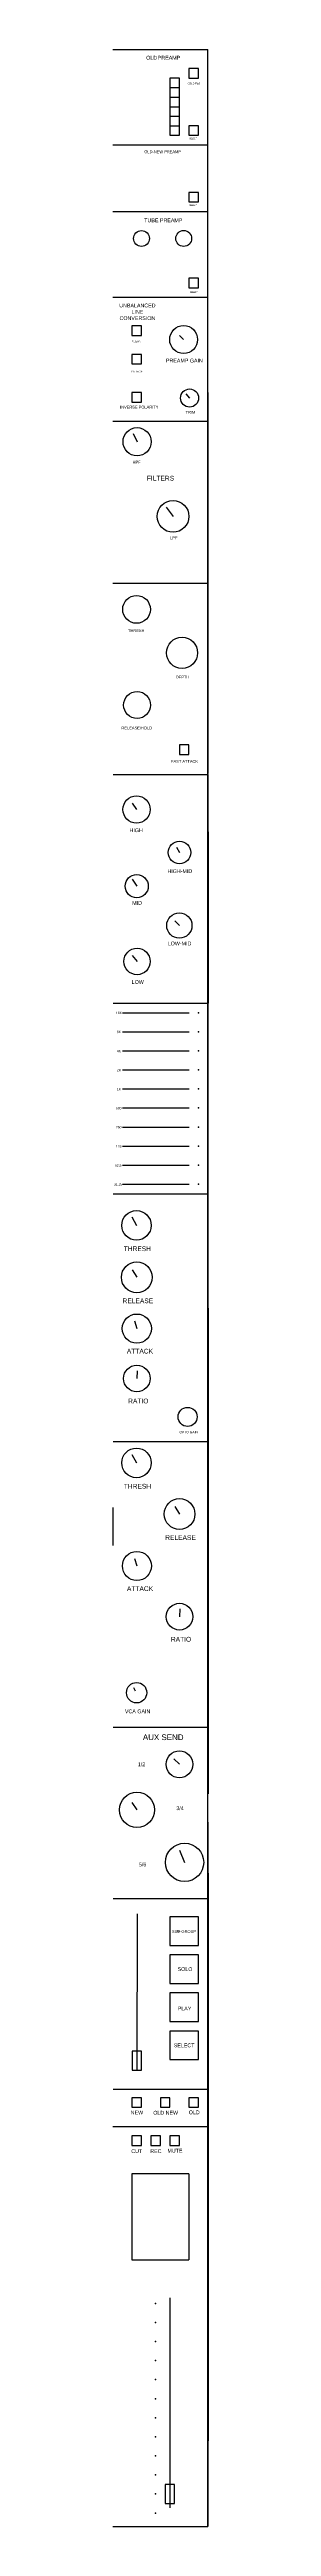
# Model space of a CAD drawing. Header units: inches. Extents: x 0 to 1600, y -1400 to 2600.
# Drawn here: x 1100 to 1200, y -1400 to 1200 of the extents above; entities that cross this region are included whole.
import ezdxf

# ---------------------------------------------------------------- set-up
doc = ezdxf.new("R2010")
doc.units = ezdxf.units.IN
doc.header["$MEASUREMENT"] = 0
doc.layers.get('0').update_dxf_attribs({"lineweight": 25, "true_color": 0xffffff})
doc.styles.add('textstyle113', font='')
doc.styles.add('textstyle128', font='')
doc.styles.add('textstyle146', font='')
doc.styles.add('textstyle162', font='')
doc.styles.add('textstyle178', font='')
doc.styles.add('textstyle2', font='')
doc.styles.add('textstyle210', font='')
doc.styles.add('textstyle225', font='')
doc.styles.add('textstyle242', font='')
doc.styles.add('textstyle257', font='')
doc.styles.add('textstyle274', font='')
doc.styles.add('textstyle289', font='')
doc.styles.add('textstyle29', font='')
doc.styles.add('textstyle306', font='')
doc.styles.add('textstyle321', font='')
doc.styles.add('textstyle337', font='')
doc.styles.add('textstyle34', font='')
doc.styles.add('textstyle353', font='')
doc.styles.add('textstyle369', font='')
doc.styles.add('textstyle384', font='')
doc.styles.add('textstyle400', font='')
doc.styles.add('textstyle417', font='')
doc.styles.add('textstyle432', font='')
doc.styles.add('textstyle449', font='')
doc.styles.add('textstyle465', font='')
doc.styles.add('textstyle481', font='')
doc.styles.add('textstyle497', font='')
doc.styles.add('textstyle513', font='')
doc.styles.add('textstyle529', font='')
doc.styles.add('textstyle545', font='')
doc.styles.add('textstyle561', font='')
doc.styles.add('textstyle577', font='')
doc.styles.add('textstyle593', font='')
doc.styles.add('textstyle609', font='')
doc.styles.add('textstyle61', font='')
doc.styles.add('textstyle624', font='')
doc.styles.add('textstyle641', font='')
doc.styles.add('textstyle657', font='')
doc.styles.add('textstyle66', font='')
doc.styles.add('textstyle673', font='')
doc.styles.add('textstyle689', font='')
doc.styles.add('textstyle706', font='')
doc.styles.add('textstyle721', font='')
doc.styles.add('textstyle737', font='')
doc.styles.add('textstyle752', font='')
doc.styles.add('textstyle769', font='')
doc.styles.add('textstyle786', font='')
doc.styles.add('textstyle802', font='')
doc.styles.add('textstyle81', font='')
doc.styles.add('textstyle818', font='')
doc.styles.add('textstyle833', font='')
doc.styles.add('textstyle849', font='')
doc.styles.add('textstyle865', font='')
doc.styles.add('textstyle881', font='')
doc.styles.add('textstyle896', font='')
doc.styles.add('textstyle917', font='')
doc.styles.add('textstyle933', font='')
doc.styles.add('textstyle950', font='')
doc.styles.add('textstyle96', font='')
doc.styles.get('textstyle113').set_extended_font_data('Liberation Sans')
doc.styles.get('textstyle128').set_extended_font_data('Liberation Sans')
doc.styles.get('textstyle146').set_extended_font_data('Liberation Sans')
doc.styles.get('textstyle162').set_extended_font_data('Liberation Sans')
doc.styles.get('textstyle178').set_extended_font_data('Liberation Sans')
doc.styles.get('textstyle2').set_extended_font_data('Liberation Sans')
doc.styles.get('textstyle210').set_extended_font_data('Liberation Sans')
doc.styles.get('textstyle225').set_extended_font_data('Liberation Sans')
doc.styles.get('textstyle242').set_extended_font_data('Liberation Sans')
doc.styles.get('textstyle257').set_extended_font_data('Liberation Sans')
doc.styles.get('textstyle274').set_extended_font_data('Liberation Sans')
doc.styles.get('textstyle289').set_extended_font_data('Liberation Sans')
doc.styles.get('textstyle29').set_extended_font_data('Liberation Sans')
doc.styles.get('textstyle306').set_extended_font_data('Liberation Sans')
doc.styles.get('textstyle321').set_extended_font_data('Liberation Sans')
doc.styles.get('textstyle337').set_extended_font_data('Liberation Sans')
doc.styles.get('textstyle34').set_extended_font_data('Liberation Sans')
doc.styles.get('textstyle353').set_extended_font_data('Liberation Sans')
doc.styles.get('textstyle369').set_extended_font_data('Liberation Sans')
doc.styles.get('textstyle384').set_extended_font_data('Liberation Sans')
doc.styles.get('textstyle400').set_extended_font_data('Liberation Sans')
doc.styles.get('textstyle417').set_extended_font_data('Liberation Sans')
doc.styles.get('textstyle432').set_extended_font_data('Liberation Sans')
doc.styles.get('textstyle449').set_extended_font_data('Liberation Sans')
doc.styles.get('textstyle465').set_extended_font_data('Liberation Sans')
doc.styles.get('textstyle481').set_extended_font_data('Liberation Sans')
doc.styles.get('textstyle497').set_extended_font_data('Liberation Sans')
doc.styles.get('textstyle513').set_extended_font_data('Liberation Sans')
doc.styles.get('textstyle529').set_extended_font_data('Liberation Sans')
doc.styles.get('textstyle545').set_extended_font_data('Liberation Sans')
doc.styles.get('textstyle561').set_extended_font_data('Liberation Sans')
doc.styles.get('textstyle577').set_extended_font_data('Liberation Sans')
doc.styles.get('textstyle593').set_extended_font_data('Liberation Sans')
doc.styles.get('textstyle609').set_extended_font_data('Liberation Sans')
doc.styles.get('textstyle61').set_extended_font_data('Liberation Sans')
doc.styles.get('textstyle624').set_extended_font_data('Liberation Sans')
doc.styles.get('textstyle641').set_extended_font_data('Liberation Sans')
doc.styles.get('textstyle657').set_extended_font_data('Liberation Sans')
doc.styles.get('textstyle66').set_extended_font_data('Liberation Sans')
doc.styles.get('textstyle673').set_extended_font_data('Liberation Sans')
doc.styles.get('textstyle689').set_extended_font_data('Liberation Sans')
doc.styles.get('textstyle706').set_extended_font_data('Liberation Sans')
doc.styles.get('textstyle721').set_extended_font_data('Liberation Sans')
doc.styles.get('textstyle737').set_extended_font_data('Liberation Sans')
doc.styles.get('textstyle752').set_extended_font_data('Liberation Sans')
doc.styles.get('textstyle769').set_extended_font_data('Liberation Sans')
doc.styles.get('textstyle786').set_extended_font_data('Liberation Sans')
doc.styles.get('textstyle802').set_extended_font_data('Liberation Sans')
doc.styles.get('textstyle81').set_extended_font_data('Liberation Sans')
doc.styles.get('textstyle818').set_extended_font_data('Liberation Sans')
doc.styles.get('textstyle833').set_extended_font_data('Liberation Sans')
doc.styles.get('textstyle849').set_extended_font_data('Liberation Sans')
doc.styles.get('textstyle865').set_extended_font_data('Liberation Sans')
doc.styles.get('textstyle881').set_extended_font_data('Liberation Sans')
doc.styles.get('textstyle896').set_extended_font_data('Liberation Sans')
doc.styles.get('textstyle917').set_extended_font_data('Liberation Sans')
doc.styles.get('textstyle933').set_extended_font_data('Liberation Sans')
doc.styles.get('textstyle950').set_extended_font_data('Liberation Sans')
doc.styles.get('textstyle96').set_extended_font_data('Liberation Sans')

msp = doc.modelspace()

# ---------------------------------------------------------------- linework, layer by layer
for p, q in [((1100.2, 1200), (1150.2, 1200)), ((1150.2, 1200), (1200.2, 1200)), ((1200.2, 1100), (1200.2, 1200)), ((1200.2, -1400), (1200.2, 1200)), ((1160.2, 1170), (1160.2, 1110)), ((1170.2, 1170), (1160.2, 1170)), ((1170.2, 1110), (1170.2, 1170)), ((1180.2, 1180), (1180.2, 1170)), ((1190.2, 1180), (1180.2, 1180)), ((1180.2, 1170), (1190.2, 1170)), ((1190.2, 1170), (1190.2, 1180)), ((1160.2, 1160), (1170.2, 1160)), ((1160.2, 1150), (1170.2, 1150)), ((1160.2, 1140), (1170.2, 1140)), ((1160.2, 1130), (1170.2, 1130)), ((1160.2, 1120), (1170.2, 1120)), ((1180.2, 1120), (1180.2, 1110)), ((1190.2, 1120), (1180.2, 1120)), ((1190.2, 1110), (1190.2, 1120)), ((1100.2, 1100), (1150.2, 1100)), ((1150.2, 1100), (1200.2, 1100)), ((1160.2, 1110), (1170.2, 1110)), ((1180.2, 1110), (1190.2, 1110)), ((1200.2, 1030), (1200.2, 1100)), ((1180.2, 1050), (1180.2, 1040)), ((1190.2, 1050), (1180.2, 1050)), ((1180.2, 1040), (1190.2, 1040)), ((1190.2, 1040), (1190.2, 1050)), ((1100.2, 1030), (1150.2, 1030)), ((1150.2, 1030), (1200.2, 1030)), ((1200.2, 1000), (1200.2, 1030)), ((1200.2, 940), (1200.2, 1000)), ((1100.2, 940), (1150.2, 940)), ((1150.2, 940), (1200.2, 940)), ((1180.2, 960), (1180.2, 950)), ((1190.2, 960), (1180.2, 960)), ((1180.2, 950), (1190.2, 950)), ((1190.2, 950), (1190.2, 960)), ((1200.2, 840), (1200.2, 940)), ((1120.2, 910), (1120.2, 900)), ((1130.2, 910), (1120.2, 910)), ((1130.2, 900), (1130.2, 910)), ((1120.2, 900), (1130.2, 900)), ((1170.2, 900), (1174.6, 895.6)), ((1120.2, 880), (1120.2, 870)), ((1130.2, 880), (1120.2, 880)), ((1120.2, 870), (1130.2, 870)), ((1130.2, 870), (1130.2, 880)), ((1120.2, 840), (1120.2, 830)), ((1130.2, 840), (1120.2, 840)), ((1130.2, 830), (1130.2, 840)), ((1176.8, 838.7), (1180.9, 834.2)), ((1200.2, 840), (1200.2, 440)), ((1100.2, 810), (1200.2, 810)), ((1120.2, 830), (1130.2, 830)), ((1121.4, 797.1), (1125.6, 788.3)), ((1156.2, 719.7), (1163.5, 710)), ((1100.2, 640), (1150.2, 640)), ((1150.2, 640), (1200.2, 640)), ((1170.2, 470), (1170.2, 460)), ((1180.2, 470), (1170.2, 470)), ((1180.2, 460), (1180.2, 470)), ((1170.2, 460), (1180.2, 460)), ((1100.3, 439), (1150.3, 439)), ((1150.3, 439), (1200.2, 439)), ((1200.3, 379), (1200.3, 439)), ((1120.3, 409), (1125, 402.3)), ((1200.3, 379), (1200.3, 199)), ((1167.1, 362.6), (1170.3, 357.1)), ((1120.3, 329), (1125.2, 321.8)), ((1165.2, 285.4), (1170.1, 280.5)), ((1120.3, 249), (1125.5, 242.8)), ((1100.3, 199), (1150.3, 199)), ((1110.3, 189), (1140.3, 189)), ((1140.3, 189), (1180.3, 189)), ((1150.3, 199), (1200.2, 199)), ((1200.3, -1), (1200.3, 199)), ((1110.3, 169), (1140.3, 169)), ((1140.3, 169), (1180.3, 169)), ((1110.3, 149), (1140.3, 149)), ((1140.3, 149), (1180.3, 149)), ((1110.3, 129), (1140.3, 129)), ((1110.3, 109), (1140.3, 109)), ((1140.3, 129), (1180.3, 129)), ((1140.3, 109), (1180.3, 109)), ((1110.3, 89), (1140.3, 89)), ((1140.3, 89), (1180.3, 89)), ((1110.3, 69), (1140.3, 69)), ((1140.3, 69), (1180.3, 69)), ((1110.3, 49), (1140.3, 49)), ((1110.3, 29), (1140.3, 29)), ((1140.3, 49), (1180.3, 49)), ((1140.3, 29), (1180.3, 29)), ((1110.3, 9), (1140.3, 9)), ((1140.3, 9), (1180.3, 9)), ((1100.3, -1), (1150.3, -1)), ((1100.3, -1), (1150.3, -1)), ((1119.9, -25.3), (1124.9, -34.3)), ((1150.3, -1), (1150.3, -1)), ((1150.3, -1), (1200.2, -1)), ((1200.3, -81), (1200.3, -1)), ((1120.3, -81), (1125.3, -88.8)), ((1200.3, -111), (1200.3, -81)), ((1200.3, -121), (1200.3, -101)), ((1200.3, -121), (1200.3, -451)), ((1122.7, -134.5), (1125.3, -142.6)), ((1125.8, -186.8), (1125.3, -195)), ((1100.3, -261), (1150.3, -261)), ((1120, -274.6), (1124.9, -283.6)), ((1150.3, -261), (1200.2, -261)), ((1100.3, -360.3), (1100.3, -330.3)), ((1165.2, -329.5), (1170.3, -337.3)), ((1100.3, -370.3), (1100.3, -350.3)), ((1122.7, -383.8), (1125.4, -391.8)), ((1170.7, -436.8), (1170.3, -445)), ((1200.3, -451), (1200.3, -561)), ((1121.8, -519.3), (1123.7, -523)), ((1100.3, -561), (1150.3, -561)), ((1150.3, -561), (1200.2, -561)), ((1200.3, -561), (1200.3, -631)), ((1164.4, -594.3), (1170.2, -600)), ((1120.2, -640), (1125.4, -647.8)), ((1199.8, -633.7), (1200.3, -741)), ((1170.2, -690), (1175.6, -702.9)), ((1100.3, -741), (1150.3, -741)), ((1150.3, -741), (1200.2, -741)), ((1200.3, -741), (1200.3, -941)), ((1125.6, -757), (1125.3, -921.1)), ((1190.2, -760), (1160.2, -760)), ((1160.2, -760), (1160.2, -790)), ((1190.2, -790), (1190.2, -760)), ((1160.2, -790), (1190.2, -790)), ((1190.2, -800), (1160.2, -800)), ((1160.2, -800), (1160.2, -830)), ((1190.2, -830), (1190.2, -800)), ((1160.2, -830), (1190.2, -830)), ((1190.2, -840), (1160.2, -840)), ((1160.2, -840), (1160.2, -870)), ((1190.2, -870), (1190.2, -840)), ((1160.2, -870), (1190.2, -870)), ((1160.2, -880), (1160.2, -910)), ((1190.2, -880), (1160.2, -880)), ((1190.2, -910), (1190.2, -880)), ((1130.3, -901), (1120.3, -901)), ((1120.3, -901), (1120.3, -911)), ((1130.3, -921), (1130.3, -901)), ((1160.2, -910), (1190.2, -910)), ((1120.3, -911), (1120.3, -921)), ((1120.3, -921), (1130.3, -921)), ((1100.3, -941), (1150.3, -941)), ((1120.2, -950), (1120.2, -960)), ((1130.2, -950), (1120.2, -950)), ((1120.2, -960), (1130.2, -960)), ((1130.2, -960), (1130.2, -950)), ((1150.2, -950), (1150.2, -960)), ((1160.2, -950), (1150.2, -950)), ((1150.2, -960), (1160.2, -960)), ((1150.3, -941), (1150.3, -941)), ((1150.3, -941), (1200.2, -941)), ((1160.2, -960), (1160.2, -950)), ((1180.2, -950), (1180.2, -960)), ((1190.2, -950), (1180.2, -950)), ((1180.2, -960), (1190.2, -960)), ((1190.2, -960), (1190.2, -950)), ((1200.3, -941), (1200.3, -1221)), ((1100.2, -980), (1200.2, -980)), ((1120.2, -990), (1120.2, -1000)), ((1130.2, -990), (1120.2, -990)), ((1120.2, -1000), (1130.2, -1000)), ((1130.2, -1000), (1130.2, -990)), ((1140.2, -990), (1140.2, -1000)), ((1150.2, -990), (1140.2, -990)), ((1140.2, -1000), (1150.2, -1000)), ((1150.2, -1000), (1150.2, -990)), ((1160.2, -990), (1160.2, -1000)), ((1170.2, -990), (1160.2, -990)), ((1160.2, -1000), (1170.2, -1000)), ((1170.2, -1000), (1170.2, -990)), ((1180.2, -1030), (1120.2, -1030)), ((1120.2, -1030), (1120.2, -1120)), ((1180.2, -1030), (1180.2, -1120)), ((1120.2, -1120), (1180.2, -1120)), ((1160.2, -1160), (1160.2, -1380.5)), ((1200.3, -1221), (1200.2, -1400)), ((1155, -1355.9), (1155, -1375.9)), ((1165, -1355.9), (1155, -1355.9)), ((1155, -1375.9), (1165, -1375.9)), ((1165, -1375.9), (1165, -1355.9)), ((1100.2, -1400), (1200.2, -1400))]:
    msp.add_line(p, q)
for centre, radius in [((1130.2, 1001.7), 8.34), ((1174.7, 1001.7), 8.35), ((1174.6, 895.6), 14.7), ((1180.9, 834.2), 9.49), ((1125.6, 788.3), 14.8), ((1163.5, 710), 16.7), ((1125, 612.3), 14.6), ((1172.9, 566.7), 16.4), ((1125.6, 511.9), 14.2), ((1125, 402.3), 14.3), ((1170.3, 357.1), 11.9), ((1125.2, 321.8), 12.2), ((1170.1, 280.5), 13.3), ((1125.5, 242.8), 13.9), ((1124.9, -34.3), 15.5), ((1125.3, -88.8), 16.2), ((1125.3, -142.6), 15.3), ((1125.3, -195), 14), ((1178.8, -235.3), 10), ((1124.9, -283.6), 15.5), ((1170.3, -337.3), 16.2), ((1125.4, -391.8), 15.3), ((1170.3, -445), 14), ((1125.1, -524.8), 10.7), ((1170.2, -600), 14.1), ((1125.4, -647.8), 18.5), ((1175.6, -702.9), 20.1)]:
    msp.add_circle(centre, radius)
for p in [(1190.3, 189), (1190.3, 169), (1190.3, 149), (1190.3, 129), (1190.3, 109), (1190.3, 89), (1190.3, 69), (1190.3, 49), (1190.3, 29), (1190.3, 9), (1145, -1165.9), (1145, -1185.9), (1145, -1205.9), (1145, -1225.9), (1145, -1245.9), (1145, -1265.9), (1145, -1285.9), (1145, -1305.9), (1145, -1325.9), (1145, -1345.9), (1145, -1365.9), (1145, -1385.9)]:
    msp.add_point(p)

# ---------------------------------------------------------------- texts
at = {"char_height": 1}
for s, insert, attachment_point, style in [('\\C7;\\H4;OLD\\H2; \\H4;PREAMP', (1153.1, 1191.4), 5, 'textstyle225'), ('\\C7;\\H2;-20dB Pad', (1185.1, 1164.5), 5, 'textstyle210'), ('\\C7;\\H3;OLD-NEW PREAMP', (1152.5, 1092.7), 5, 'textstyle66'), ('\\C7;\\H1.5;SELECT', (1184.6, 1106.6), 5, 'textstyle865'), ('\\C7;\\H4;TUBE PREAMP', (1153.2, 1020.7), 5, 'textstyle896'), ('\\C7;\\H1.5;SELECT', (1184.6, 1036.6), 5, 'textstyle849'), ('\\C7;\\H1.5;SELECT', (1185.2, 945.3), 5, 'textstyle881'), ('\\C7;\\H4;UNBALANCED\\PLINE \\PCONVERSION', (1125.9, 924.7), 5, 'textstyle706'), ('\\C7;\\H2;CLEAN', (1125, 893.8), 5, 'textstyle737'), ('\\C7;\\H2;VINTAGE', (1125.2, 862), 5, 'textstyle752'), ('\\C7;\\H4;PREAMP GAIN', (1156, 875.5), 1, 'textstyle337'), ('\\C7;\\H3;INVERSE POLARITY', (1107.7, 826.2), 1, 'textstyle306'), ('\\C7;\\H3;TRIM', (1176.6, 820.7), 1, 'textstyle353'), ('\\C7;\\H3;HPF', (1125.1, 766.9), 5, 'textstyle178'), ('\\C7;\\H5;FILTERS', (1150.2, 750), 5, 'textstyle162'), ('\\C7;\\H3;LPF', (1164.2, 687.5), 5, 'textstyle146'), ('\\C7;\\H3;THRESH', (1124.7, 590), 5, 'textstyle81'), ('\\C7;\\H3;DEPTH', (1173.5, 541.3), 5, 'textstyle96'), ('\\C7;\\H3;RELEASE/HOLD', (1125.2, 487.8), 5, 'textstyle128'), ('\\C7;\\H3;FAST ATTACK', (1175.6, 452.8), 5, 'textstyle113'), ('\\C7;\\H4;HIGH', (1124.6, 380.5), 5, 'textstyle769'), ('\\C7;\\H4;HIGH-MID', (1170.6, 337.5), 5, 'textstyle802'), ('\\C7;\\H4;MID', (1125.6, 304.2), 5, 'textstyle786'), ('\\C7;\\H4;LOW-MID', (1170.3, 261.6), 5, 'textstyle833'), ('\\C7;\\H4;LOW', (1126.3, 221.2), 5, 'textstyle818'), ('\\C7;\\H2.5;16K', (1103.3, 190), 1, 'textstyle624'), ('\\C7;\\H2.5;8K', (1104.3, 170), 1, 'textstyle657'), ('\\C7;\\H2.5;4K', (1104.3, 150), 1, 'textstyle641'), ('\\C7;\\H2.5;2K', (1104.3, 130), 1, 'textstyle689'), ('\\C7;\\H2.5;1K', (1104.3, 110), 1, 'textstyle673'), ('\\C7;\\H2.5;500', (1103.3, 90), 1, 'textstyle561'), ('\\C7;\\H2.5;250', (1103.3, 70), 1, 'textstyle545'), ('\\C7;\\H2.5;62.5', (1102.3, 30), 1, 'textstyle577'), ('\\C7;\\H2.5;125', (1103.3, 50), 1, 'textstyle593'), ('\\C7;\\H2.5;31.25', (1101.3, 10), 1, 'textstyle609'), ('\\H5;THRESH', (1111.5, -56.3), 1, 'textstyle465'), ('\\H5;RELEASE', (1110.3, -111), 1, 'textstyle497'), ('\\H5;ATTACK', (1114.8, -163.8), 1, 'textstyle529'), ('\\H5;RATIO', (1116.2, -216.1), 1, 'textstyle417'), ('\\C7;\\H2.5;OPTO GAIN', (1170.2, -250), 1, 'textstyle721'), ('\\H5;THRESH', (1111.6, -305.6), 1, 'textstyle432'), ('\\H5;RELEASE', (1155.2, -359.5), 1, 'textstyle449'), ('\\H5;ATTACK', (1114.9, -413.1), 1, 'textstyle481'), ('\\H5;RATIO', (1161.2, -466.2), 1, 'textstyle513'), ('\\C7;\\H4;VCA GAIN', (1112.8, -542.4), 1, 'textstyle321'), ('\\C7;\\H6;AUX SEND', (1153.1, -571.6), 5, 'textstyle242'), ('\\C7;\\H4;1/2', (1130.2, -600), 5, 'textstyle274'), ('\\C7;\\H4;3/4', (1170.8, -646.1), 5, 'textstyle289'), ('\\C7;\\H4;5/6', (1131.4, -705.2), 5, 'textstyle257'), ('\\C2;\\H3;SUB-GROUP', (1162.3, -773.9), 1, 'textstyle400'), ('\\C6;\\H4;SOLO', (1168.3, -812.9), 1, 'textstyle384'), ('\\C7;\\H4;PLAY', (1168.4, -854.3), 1, 'textstyle34'), ('\\C4;\\H4;SELECT', (1164.2, -893), 1, 'textstyle369'), ('\\C7;\\H4;NEW', (1118.9, -963.5), 1, 'textstyle917'), ('\\C7;\\H4;OLD NEW', (1142.6, -963.7), 1, 'textstyle933'), ('\\C7;\\H4;OLD', (1180, -963.3), 1, 'textstyle950'), ('\\C7;\\H4;CUT', (1119.5, -1004), 1, 'textstyle2'), ('\\C7;\\H4;REC', (1139.5, -1004), 1, 'textstyle29'), ('\\C7;\\H4;MUTE', (1157.5, -1003.6), 1, 'textstyle61')]:
    msp.add_mtext(s, dxfattribs=dict(at, insert=insert, attachment_point=attachment_point, style=style))

doc.saveas('drawing.dxf')
